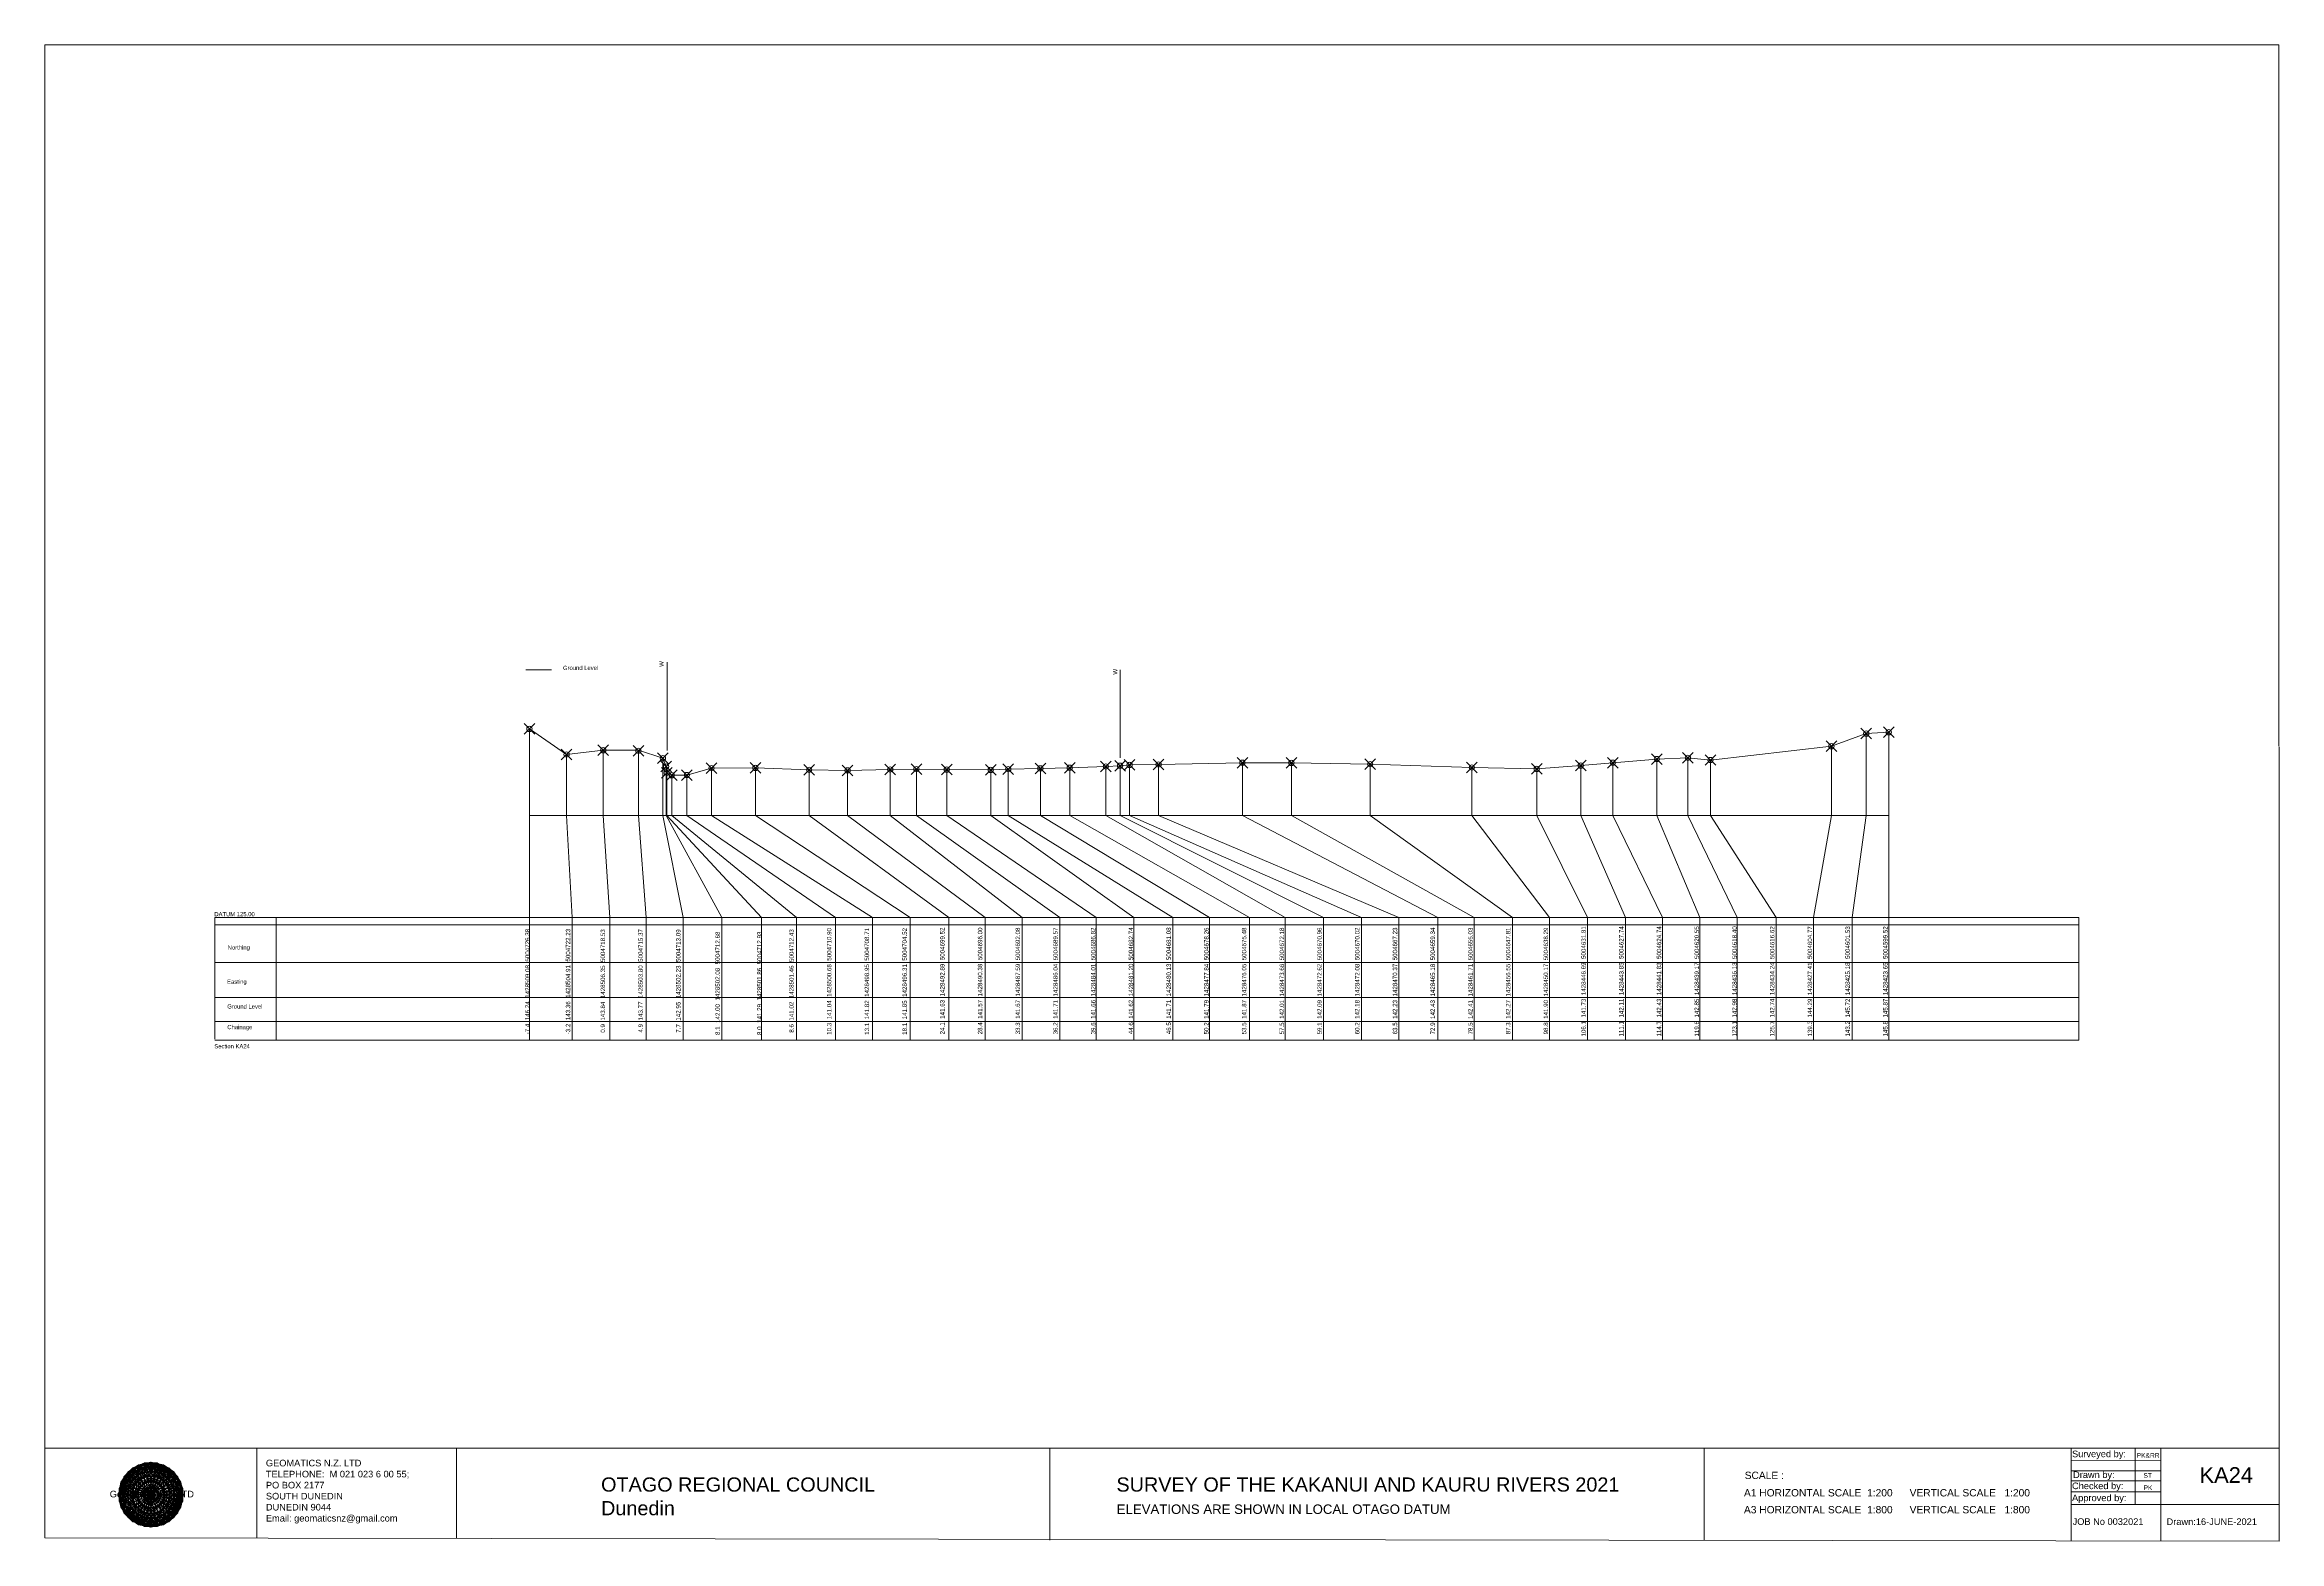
# Model space of a CAD drawing. Header units: millimetres. Extents: x -4102225 to 9709717, y -15023097 to 2258209.
# Drawn here: x -1445260 to -1193483, y 54732 to 223307 of the extents above; entities that cross this region are included whole.
import ezdxf

# ---------------------------------------------------------------- set-up
doc = ezdxf.new("R2010")
doc.units = ezdxf.units.MM
doc.header["$PDMODE"] = 35
doc.header["$PDSIZE"] = 600
doc.layers.get('0').update_dxf_attribs({"lineweight": 0})
doc.layers.add('geo', color=7, linetype='Continuous', lineweight=0)
doc.styles.get("Standard").update_dxf_attribs({"font": 'arial.ttf'})

# ---------------------------------------------------------------- blocks, each defined once
blk = doc.blocks.new('Geomatics_Circle_SPT')
at = {"layer": 'geo', "color": 2, "linetype": 'Continuous', "lineweight": 0}
for p, q in [((0, 25.2), (-25.2, 0)), ((-24.7, 4.9), (-4.9, 24.7)), ((-24.7, -4.9), (4.9, 24.7)), ((-9.7, 23.3), (-23.3, 9.6)), ((9.7, 23.3), (-23.3, -9.7)), ((-21, 14), (-14, 21)), ((-21, -14), (14, 21)), ((0, 0), (-17.8, 17.8)), ((-14, 21), (21, -14)), ((23.3, -9.7), (-9.7, 23.3)), ((-4.9, 24.7), (24.7, -4.9)), ((25.2, 0), (0, 25.2)), ((0, 0), (17.8, 17.8)), ((4.9, 24.7), (24.7, 4.9)), ((23.3, 9.7), (9.7, 23.3)), ((14, 21), (21, 14)), ((17.8, 18.1), (17.8, 18.1)), ((4.9, -24.7), (-24.7, 4.9)), ((-24.7, 0), (0, -24.7)), ((-23.3, 9.7), (9.7, -23.3)), ((14, -21), (-21, 14)), ((0, 0), (-17.8, -17.8)), ((21, 14), (-14, -21)), ((-9.7, -23.3), (23.3, 9.7)), ((24.7, 4.9), (-4.9, -24.7)), ((0, 0), (17.8, -17.8)), ((0, -24.8), (25.2, 0)), ((-4.9, -24.7), (-24.7, -4.9)), ((-23.3, -9.7), (-9.7, -23.3)), ((-14, -21), (-21, -14)), ((24.7, -4.9), (4.9, -24.7)), ((9.7, -23.3), (23.3, -9.7)), ((21, -14), (14, -21)), ((-17.8, -17.8), (-17.8, -17.8)), ((4.9, -24.7), (4.9, -24.7)), ((18.1, -17.8), (18.1, -17.8))]:
    blk.add_line(p, q, dxfattribs=at)
at = {"layer": 'geo', "color": 1, "linetype": 'Continuous', "lineweight": 0}
for p, q in [((-25.2, 0), (9.7, 23.3)), ((-25.2, 0), (-9.6, 23.3)), ((-4.9, 24.8), (-24.7, -4.9)), ((4.9, 24.7), (-24.7, 4.9)), ((14, 21), (-24.7, -4.9)), ((-14, 21), (-24.7, 4.9)), ((-23.3, 9.7), (0, 25.2)), ((-23.3, -9.6), (0, 25.2)), ((-23.3, -9.6), (17.8, 17.8)), ((-23.3, 9.7), (-17.8, 17.9)), ((-23.3, -9.6), (-17.8, 17.9)), ((-23.3, 9.7), (17.8, 17.8)), ((4.9, 24.8), (-21, -14)), ((-4.9, 24.7), (-21, 14)), ((14, 21), (-21, 14)), ((-14, 21), (-21, -14)), ((-17.9, 17.6), (-17.9, 17.6)), ((-17.8, 17.8), (9.7, 23.3)), ((-17.8, 17.8), (-9.6, 23.3)), ((-17.8, -17.8), (9.7, 23.3)), ((-17.8, -17.8), (-9.7, 23.3)), ((-9.7, -23.3), (-17.8, 17.8)), ((-17.8, 17.8), (9.7, -23.3)), ((-17.8, 17.8), (23.3, -9.6)), ((-17.8, 17.8), (23.3, 9.7)), ((4.9, 24.7), (-14, 21)), ((-4.9, 24.7), (-14, -20.9)), ((0, 0), (-14, 21)), ((-14, 21), (-4.9, -24.7)), ((-14, 21), (-14, 21)), ((24.7, -4.9), (-14, 21)), ((21, 14), (-14, 21)), ((-9.8, 23.1), (-9.8, 23.1)), ((-9.7, 23.3), (0, 25.2)), ((-9.7, 23.3), (0, -25.2)), ((-9.7, -23.3), (0, 25.2)), ((-9.6, 23.3), (17.8, -17.8)), ((-9.6, 23.3), (25.2, 0)), ((-9.6, 23.3), (17.8, 17.8)), ((-9.6, -23.3), (17.8, 17.9)), ((0, 0), (-4.9, 24.7)), ((-4.9, 24.7), (-4.9, 24.7)), ((21, -14), (-4.9, 24.7)), ((24.8, 4.9), (-4.9, 24.7)), ((14, 21), (-4.9, 24.7)), ((-0.2, 25.1), (-0.2, 25.1)), ((0, 25.2), (9.7, -23.3)), ((0, 25.2), (23.3, -9.7)), ((0, 25.2), (23.3, 9.7)), ((0, 25.2), (9.7, 23.3)), ((0, 0), (4.9, 24.7)), ((0, -25.2), (9.7, 23.3)), ((0, 0), (14, 21)), ((21, 14), (4.9, 24.8)), ((14, -21), (4.9, 24.7)), ((24.7, -4.9), (4.9, 24.7)), ((4.9, 24.7), (4.9, 24.7)), ((4.9, -24.7), (14, 21)), ((9.4, 23.3), (9.4, 23.3)), ((9.7, 23.3), (17.8, -17.8)), ((9.7, 23.3), (25.2, 0)), ((9.7, 23.3), (17.8, 17.9)), ((17.8, 17.8), (9.7, -23.3)), ((21, -14), (14, 21)), ((24.7, 4.9), (14, 21)), ((14, 21), (14, 21)), ((17.6, 17.9), (17.6, 17.9)), ((17.8, 17.8), (23.3, -9.7)), ((17.8, 17.8), (23.3, 9.7)), ((-25.2, 0), (23.3, 9.7)), ((-25.2, 0), (-23.3, 9.7)), ((-23.3, -9.7), (-25.2, 0)), ((-9.6, -23.3), (-25.2, 0)), ((9.7, -23.3), (-25.2, 0)), ((21, 14), (-24.7, 4.9)), ((-21, 14), (-24.7, -4.9)), ((0, 0), (-24.7, 4.9)), ((-24.7, 4.9), (-21, -14)), ((-24.7, 4.9), (-4.9, -24.7)), ((-24.7, 4.9), (14, -21)), ((-24.7, 4.9), (-24.7, 4.9)), ((0, 0), (-24.7, -4.9)), ((-17.8, -17.8), (-23.3, 9.7)), ((0, -25.2), (-23.3, 9.7)), ((-23.3, 9.7), (17.8, -17.8)), ((-23.3, 9.7), (25.2, 0)), ((-23.3, 9.4), (-23.3, 9.4)), ((-23.3, -9.7), (25.2, 0)), ((0, 0), (-21, 14)), ((-21, 14), (-14, -21)), ((-21, 14), (4.9, -24.7)), ((-21, 14), (-21, 14)), ((24.7, 4.9), (-21, 14)), ((0, 0), (-21, -14)), ((-17.8, -17.8), (23.3, 9.7)), ((-14, -21), (24.7, 4.9)), ((0, 0), (-14, -21)), ((25.2, 0), (-9.6, -23.3)), ((-4.9, -24.7), (21, 14)), ((0, 0), (-4.9, -24.7)), ((0, 0), (21, 14)), ((23.3, 9.7), (0, -25.2)), ((0, 0), (24.8, 4.9)), ((0, 0), (4.9, -24.7)), ((0, 0), (14, -21)), ((0, 0), (21, -14)), ((0, 0), (24.8, -4.9)), ((4.9, -24.7), (24.7, 4.9)), ((25.2, 0), (9.7, -23.3)), ((14, -21), (21, 14)), ((23.3, 9.7), (17.8, -17.8)), ((24.7, -4.9), (21, 14)), ((21, 14), (21, 14)), ((21, -14), (24.7, 4.9)), ((23.1, 9.8), (23.1, 9.8)), ((23.3, 9.7), (25.2, 0)), ((25.2, 0), (23.3, -9.6)), ((24.7, 4.9), (24.7, 4.9)), ((25.1, 0.2), (25.1, 0.2)), ((-25.2, 0), (23.3, -9.7)), ((-25.1, -0.2), (-25.1, -0.2)), ((-24.7, -4.9), (-24.7, -4.9)), ((-24.7, -4.9), (-14, -21)), ((-24.7, -4.9), (4.9, -24.7)), ((-24.7, -4.9), (21, -14)), ((-17.8, -17.8), (-23.3, -9.7)), ((0, -25.2), (-23.3, -9.6)), ((17.8, -17.8), (-23.3, -9.6)), ((-23.1, -9.8), (-23.1, -9.8)), ((-21, -14), (24.7, -4.9)), ((-21, -14), (-21, -14)), ((-21, -14), (-4.9, -24.7)), ((-21, -14), (14, -21)), ((23.3, -9.7), (-17.8, -17.8)), ((-14, -21), (21, -14)), ((-4.9, -24.7), (24.7, -4.9)), ((23.3, -9.6), (0, -25.2)), ((4.9, -24.7), (21, -14)), ((14, -21), (24.7, -4.9)), ((23.3, -9.6), (17.8, -17.8)), ((21, -14), (21, -14)), ((23.3, -9.4), (23.3, -9.4)), ((24.7, -4.9), (24.7, -4.9)), ((-9.6, -23.3), (-17.8, -17.8)), ((9.7, -23.3), (-17.8, -17.8)), ((-17.6, -17.9), (-17.6, -17.9)), ((-14, -21), (-14, -21)), ((-14, -21), (4.9, -24.7)), ((17.8, -17.8), (-9.7, -23.3)), ((0, -25.2), (-9.7, -23.3)), ((-9.4, -23.3), (-9.4, -23.3)), ((-4.9, -24.7), (14, -21)), ((-4.9, -24.7), (-4.9, -24.7)), ((9.7, -23.3), (0, -25.2)), ((0.2, -25.1), (0.2, -25.1)), ((4.9, -24.7), (4.9, -24.7)), ((17.8, -17.8), (9.7, -23.3)), ((9.8, -23.1), (9.8, -23.1)), ((14, -21), (14, -21)), ((17.9, -17.6), (17.9, -17.6))]:
    blk.add_line(p, q, dxfattribs=at)
at = {"layer": 'geo', "color": 114, "linetype": 'Continuous', "lineweight": 0}
for p, q in [((17.9, 17.8), (-25.2, 0)), ((-24.7, 4.9), (14, 21)), ((9.7, 23.3), (-23.3, 9.7)), ((-20.9, 14), (4.9, 24.7)), ((0, 25.2), (-17.8, 17.8)), ((-17.8, 17.8), (0, -25.2)), ((-14, 21), (-4.9, 24.7)), ((4.9, -24.7), (-14, 21)), ((0, 0), (-9.7, 23.3)), ((-4.9, 24.7), (14, -21)), ((17.8, -17.8), (0, 25.2)), ((0, 0), (9.7, 23.3)), ((4.9, 24.7), (21, -14)), ((23.3, -9.7), (9.7, 23.3)), ((14, 21), (24.7, -4.9)), ((25.2, 0), (17.8, 17.8)), ((-24.7, -4.9), (21, 14)), ((-14, -21), (-24.7, 4.9)), ((0, 0), (-23.3, 9.7)), ((-23.3, 9.7), (-9.7, -23.3)), ((0, 0), (-23.3, -9.7)), ((-4.9, -24.7), (-21, 14)), ((24.8, 4.9), (-20.9, -14)), ((0, 0), (-9.7, -23.3)), ((0, 0), (23.3, 9.7)), ((0, 0), (9.7, -23.3)), ((0, 0), (23.3, -9.7)), ((21, 14), (24.7, 4.9)), ((-25.2, 0), (-17.8, -17.8)), ((-21, -14), (-24.7, -4.9)), ((-17.8, -17.8), (25.2, 0)), ((24.8, -4.9), (-14, -21)), ((-9.6, -23.3), (23.3, -9.7)), ((21, -14), (-4.9, -24.8)), ((0, -25.2), (17.9, -17.8)), ((14, -21), (4.9, -24.8))]:
    blk.add_line(p, q, dxfattribs=at)
at = {"layer": 'geo', "color": 250, "linetype": 'Continuous', "lineweight": 0}
for p, q in [((-17.8, 17.8), (17.8, 17.8)), ((-17.8, -17.8), (-17.8, 17.8)), ((-14, 21), (-14, 21)), ((14, 21), (-14, 21)), ((-14, 20.9), (-14, -21)), ((-9.7, 23.3), (9.7, 23.3)), ((-9.7, -23.3), (-9.7, 23.3)), ((-4.9, 24.7), (4.9, 24.7)), ((-4.9, 24.7), (-4.9, -24.7)), ((0, 0), (0, 25.2)), ((4.9, 24.7), (4.9, -24.7)), ((9.7, -23.3), (9.7, 23.3)), ((14, 21), (14, -21)), ((17.8, -17.8), (17.8, 17.8)), ((0, 0), (-25.2, 0)), ((24.7, 4.9), (-24.7, 4.9)), ((-24.7, 4.9), (-24.7, -4.9)), ((-23.3, 9.7), (23.3, 9.7)), ((-23.3, 9.7), (-23.3, 9.7)), ((-23.3, -9.7), (-23.3, 9.7)), ((21, 14), (-21, 14)), ((-21, 14), (-21, -14)), ((0, 0), (0, -25.2)), ((0, 0), (25.2, 0)), ((21, 14), (21, 14)), ((21, -14), (21, 14)), ((23.3, 9.7), (23.3, -9.7)), ((24.7, 4.9), (24.7, 4.9)), ((24.7, -4.9), (24.7, 4.9)), ((-24.7, -4.9), (24.7, -4.9)), ((23.3, -9.7), (-23.3, -9.7)), ((-21, -14), (21, -14)), ((17.8, -17.8), (-17.8, -17.8)), ((-14, -21), (14, -21)), ((9.7, -23.3), (-9.7, -23.3)), ((-4.9, -24.7), (4.9, -24.7))]:
    blk.add_line(p, q, dxfattribs=at)
blk = doc.blocks.new('GeomaticsNZ TITLE BLOCK')
at = {"color": 7, "linetype": 'Continuous', "lineweight": 0}
for p, q in [((0, 94.9), (0, 1579.2)), ((0, 1579.2), (2363.4, 1579.2)), ((2363.4, 1579.2), (2364, 94.9)), ((2364, 94.9), (0, 94.9)), ((0, 94.9), (0, 0)), ((15.9, 94.9), (2364, 94.9)), ((224.3, 95.2), (224.3, -0.3)), ((2364, 94.9), (382.6, 94.9)), ((435.8, 95.2), (435.8, -0.7)), ((1063.4, 94.9), (1063.4, -2.4)), ((1755.4, 94.9), (1755.4, -2.6)), ((2143.9, 94.9), (2143.7, -3)), ((2211.5, 94.9), (2211.5, 36.1)), ((2238.6, 94.8), (2238.6, -3.2)), ((2364, -3.5), (2364, 94.9)), ((2143.9, 81.9), (2238.6, 81.7)), ((2143.9, 71), (2238.6, 71)), ((2143.6, 60.4), (2238.6, 60.4)), ((2143.8, 48.6), (2238.6, 48.6)), ((2143.8, 35.4), (2364, 35.3)), ((0, 0), (2364, -3.5))]:
    blk.add_line(p, q, dxfattribs=at)
at = {"color": 7, "linetype": 'Continuous', "lineweight": 0, "xscale": 1.36, "yscale": 1.36, "zscale": 1.36}
blk.add_blockref('Geomatics_Circle_SPT', (112.4, 45.7), dxfattribs=at)
at = {"color": 7, "linetype": 'Continuous', "lineweight": 0}
for s, p in [('PK&RR', (2213.2, 84.8)), ('ST', (2220.3, 63.6)), ('PK', (2220.4, 50.6))]:
    blk.add_text(s, height=5, dxfattribs=at).set_placement(p)
at = {"color": 7, "linetype": 'Continuous', "lineweight": 0, "attachment_point": 1}
for s, width, heights, insert, char_height in [('{\\C256;GEOMATICS N.Z. LTD                   \\PTELEPHONE:  M 021 023 6 00 55;\\PPO BOX 2177\\PSOUTH DUNEDIN\\PDUNEDIN 9044\\PEmail: geomaticsnz@gmail.com}', 3535.727, [94.7], (234, 82.7), 7), ('{\\C256;Surveyed by:}', 3535.727, [0], (2144.7, 92.4), 7), ('{\\C256;Geomatics N.Z. LTD                   }', 125.079, [15.8], (68.8, 49.9), 7), ('{\\C256;OTAGO REGIONAL COUNCIL\\PDunedin}', 3535.727, [0], (588.6, 64), 15), ('{\\C256;SURVEY OF THE KAKANUI AND KAURU RIVERS 2021}', 3535.727, [0], (1133.8, 64), 15), ('{\\C256;Checked by:}', 3535.727, [0], (2144.7, 58.6), 7), ('{\\C256;Drawn by:}', 3535.727, [0], (2145.8, 70.4), 7), ('{\\C256;ELEVATIONS ARE SHOWN IN LOCAL OTAGO DATUM}', 3535.727, [0], (1134.1, 35.4), 10), ('{\\C256;Approved by:}', 3535.727, [0], (2144.7, 45.9), 7), ('{\\C256;JOB No 0032021}', 3535.727, [0], (2145.3, 20.8), 7), ('{\\C256;Drawn:16-JUNE-2021}', 3535.727, [0], (2244.7, 20.7), 7)]:
    blk.add_mtext_dynamic_manual_height_columns(s, width=width, gutter_width=159, heights=heights, dxfattribs=dict(at, insert=insert, char_height=char_height))

msp = doc.modelspace()

# ---------------------------------------------------------------- linework, layer by layer
at = {"color": 7, "lineweight": 0}
for p, q in [((-1375110.927, 143812.207), (-1375110.927, 153765.98)), ((-1324098.706, 142979.801), (-1324098.706, 152892.631)), ((-1390651.977, 146236), (-1390651.977, 111175.74)), ((-1382325.644, 143836), (-1382325.644, 136475.241)), ((-1378363.776, 143766), (-1378363.776, 136475.241)), ((-1243948.114, 144286), (-1243948.114, 136475.241)), ((-1240014.86, 145716), (-1240014.86, 136475.241)), ((-1237491.521, 145866), (-1237491.521, 111175.74)), ((-1237491.521, 145866), (-1237491.521, 141085.213)), ((-1375253.569, 141996), (-1375253.569, 136475.241)), ((-1375171.167, 141292.911), (-1375171.167, 136475.241)), ((-1374614.17, 141016), (-1374614.17, 136475.241)), ((-1372913.322, 141036), (-1372913.322, 136475.241)), ((-1370127.885, 141816), (-1370127.885, 136475.241)), ((-1365180.204, 141846), (-1365180.204, 136475.241)), ((-1359122.449, 141626), (-1359122.449, 136475.241)), ((-1354799.936, 141566), (-1354799.936, 136475.241)), ((-1349988.974, 141666), (-1349988.974, 136475.241)), ((-1347042.558, 141706), (-1347042.558, 136475.241)), ((-1343626.408, 141656), (-1343626.408, 136475.241)), ((-1338672.37, 141616), (-1338672.37, 136475.241)), ((-1336698.31, 141706), (-1336698.31, 136475.241)), ((-1333076.338, 141786), (-1333076.338, 136475.241)), ((-1329771.909, 141866), (-1329771.909, 136475.241)), ((-1325698.178, 142006), (-1325698.178, 136475.241)), ((-1324102.638, 142086), (-1324102.638, 136475.241)), ((-1323022.739, 142176), (-1323022.739, 136475.241)), ((-1319755.711, 142226), (-1319755.711, 136475.241)), ((-1310314.033, 142426), (-1310314.033, 136475.241)), ((-1304795.44, 142406), (-1304795.44, 136475.241)), ((-1295921.757, 142266), (-1295921.757, 136475.241)), ((-1284463.353, 141896), (-1284463.353, 136475.241)), ((-1277152.434, 141726), (-1277152.434, 136475.241)), ((-1272189.774, 142106), (-1272189.774, 136475.241)), ((-1268573.171, 142426), (-1268573.171, 136475.241)), ((-1263612.807, 142846), (-1263612.807, 136475.241)), ((-1260117.836, 142976), (-1260117.836, 136475.241)), ((-1257575.89, 142736), (-1257575.89, 136475.241)), ((-1375595.774, 136475.241), (-1390651.977, 136475.241)), ((-1390651.977, 136475.241), (-1237491.521, 136475.241)), ((-1382325.644, 136475.241), (-1381582.663, 125000)), ((-1378363.776, 136475.241), (-1377503.052, 125000)), ((-1375253.569, 136475.241), (-1368979.644, 125000)), ((-1375171.167, 136475.241), (-1364486.275, 125000)), ((-1374614.17, 136475.241), (-1360547.645, 125000)), ((-1372913.322, 136475.241), (-1356165.236, 125000)), ((-1370127.885, 136475.241), (-1352004.727, 125000)), ((-1365180.204, 136475.241), (-1347733.258, 125000)), ((-1359122.449, 136475.241), (-1343406.309, 125000)), ((-1354799.936, 136475.241), (-1339298.46, 125000)), ((-1349988.974, 136475.241), (-1335112.471, 125000)), ((-1347042.558, 136475.241), (-1330888.334, 125000)), ((-1343626.408, 136475.241), (-1326789.401, 125000)), ((-1338672.37, 136475.241), (-1322537.71, 125000)), ((-1336698.31, 136475.241), (-1318145.931, 125000)), ((-1333076.338, 136475.241), (-1314005.781, 125000)), ((-1329771.909, 136475.241), (-1309513.449, 125000)), ((-1325698.178, 136475.241), (-1305483.181, 125000)), ((-1324102.638, 136475.241), (-1301180.199, 125000)), ((-1323022.739, 136475.241), (-1296901.266, 125000)), ((-1319755.711, 136475.241), (-1292673.874, 125000)), ((-1310314.033, 136475.241), (-1288296.856, 125000)), ((-1304795.44, 136475.241), (-1284195.974, 125000)), ((-1295921.757, 136475.241), (-1279893.406, 125000)), ((-1284463.353, 136475.241), (-1275698.045, 125000)), ((-1277152.434, 136475.241), (-1271448.428, 125000)), ((-1272189.774, 136475.241), (-1267146.669, 125000)), ((-1268573.171, 136475.241), (-1262975.255, 125000)), ((-1263612.807, 136475.241), (-1258777.78, 125000)), ((-1260117.836, 136475.241), (-1254554.224, 125000)), ((-1257575.89, 136475.241), (-1250174.241, 125000)), ((-1243948.114, 136475.241), (-1245950.684, 125000)), ((-1240014.86, 136475.241), (-1241599.001, 125000)), ((-1426080.201, 125000), (-1216071.184, 125000)), ((-1426080.201, 125000), (-1426080.201, 124453.037)), ((-1426080.201, 124153.568), (-1216071.184, 124153.568)), ((-1419177.859, 125000), (-1419177.859, 111175.74)), ((-1385832.28, 111179.017), (-1385832.28, 125000)), ((-1381582.663, 111179.017), (-1381582.663, 125000)), ((-1377503.052, 111179.017), (-1377503.052, 125000)), ((-1373306.572, 111179.017), (-1373306.572, 125000)), ((-1368979.644, 111179.017), (-1368979.644, 125000)), ((-1364486.275, 111179.017), (-1364486.275, 125000)), ((-1360547.645, 111179.017), (-1360547.645, 125000)), ((-1356165.236, 111179.017), (-1356165.236, 125000)), ((-1352004.727, 111179.017), (-1352004.727, 125000)), ((-1347733.258, 111179.017), (-1347733.258, 125000)), ((-1343406.309, 111179.017), (-1343406.309, 125000)), ((-1339298.46, 111179.017), (-1339298.46, 125000)), ((-1335112.471, 111179.017), (-1335112.471, 125000)), ((-1330888.334, 111179.017), (-1330888.334, 125000)), ((-1326789.401, 111179.017), (-1326789.401, 125000)), ((-1322537.71, 111179.017), (-1322537.71, 125000)), ((-1318145.931, 111179.017), (-1318145.931, 125000)), ((-1314005.781, 111179.017), (-1314005.781, 125000)), ((-1309513.449, 111179.017), (-1309513.449, 125000)), ((-1305483.181, 111179.017), (-1305483.181, 125000)), ((-1301180.199, 111179.017), (-1301180.199, 125000)), ((-1296901.266, 111179.017), (-1296901.266, 125000)), ((-1292673.874, 111179.017), (-1292673.874, 125000)), ((-1288296.856, 111179.017), (-1288296.856, 125000)), ((-1284195.974, 111179.017), (-1284195.974, 125000)), ((-1279893.406, 111179.017), (-1279893.406, 125000)), ((-1275698.045, 111179.017), (-1275698.045, 125000)), ((-1271448.428, 111179.017), (-1271448.428, 125000)), ((-1267146.669, 111179.017), (-1267146.669, 125000)), ((-1262975.255, 111179.017), (-1262975.255, 125000)), ((-1258777.78, 111179.017), (-1258777.78, 125000)), ((-1254554.224, 111179.017), (-1254554.224, 125000)), ((-1250174.241, 111179.017), (-1250174.241, 125000)), ((-1245950.684, 111179.017), (-1245950.684, 125000)), ((-1241599.001, 111179.017), (-1241599.001, 125000)), ((-1216071.184, 125000), (-1216071.184, 111175.74)), ((-1426080.201, 119943.65), (-1216071.184, 119943.65)), ((-1426080.201, 115970.333), (-1216071.184, 115970.333)), ((-1426080.201, 113264.579), (-1216071.184, 113264.579)), ((-1426080.201, 111175.74), (-1216071.184, 111175.74))]:
    msp.add_line(p, q, dxfattribs=at)
at = {"color": 1}
msp.add_line((-1391052.798, 152877.349), (-1388146.068, 152877.349), dxfattribs=at)
at = {"color": 7, "lineweight": 0, "transparency": 33554687}
msp.add_line((-1426080.201, 124453.037), (-1426080.201, 111302.518), dxfattribs=at)
at = {"color": 1}
msp.add_lwpolyline([(-1390651.977, 146236), (-1386459.185, 143356), (-1382325.644, 143836), (-1378363.776, 143836), (-1375595.774, 142946), (-1375253.569, 141996), (-1375171.167, 141292.911), (-1374614.17, 141016), (-1372913.322, 141036), (-1370127.885, 141816), (-1365180.204, 141846), (-1359122.449, 141626), (-1354799.936, 141566), (-1349988.974, 141666), (-1347042.558, 141706), (-1343626.408, 141656), (-1338672.37, 141616), (-1336698.31, 141706), (-1333076.338, 141786), (-1329771.909, 141866), (-1325698.178, 142006), (-1324102.638, 142086), (-1323022.739, 142176), (-1319755.711, 142226), (-1310314.033, 142426), (-1304795.44, 142406), (-1295921.757, 142266), (-1284463.353, 141896), (-1277152.434, 141726), (-1272189.774, 142106), (-1268573.171, 142426), (-1263612.807, 142846), (-1260117.836, 142976), (-1257575.89, 142736), (-1243948.114, 144286), (-1240014.86, 145716), (-1237491.521, 145866)], dxfattribs=at)
for points in [[(-1386459.185, 143356), (-1386459.185, 136475.241), (-1385832.28, 125000)], [(-1375595.774, 142946), (-1375595.774, 136475.241), (-1373306.572, 125000), (-1373306.572, 111179.017)]]:
    msp.add_lwpolyline(points)
at = {"color": 7}
for p in [(-1390651.977, 146236), (-1240014.86, 145716), (-1237491.521, 145866), (-1386459.185, 143356), (-1382325.644, 143836), (-1378363.776, 143766), (-1375595.774, 142946), (-1260117.836, 142976), (-1243948.114, 144286), (-1375253.569, 141996), (-1375171.167, 141292.911), (-1374614.17, 141016), (-1372913.322, 141036), (-1370127.885, 141816), (-1365180.204, 141846), (-1359122.449, 141626), (-1354799.936, 141566), (-1349988.974, 141666), (-1347042.558, 141706), (-1343626.408, 141656), (-1338672.37, 141616), (-1336698.31, 141706), (-1333076.338, 141786), (-1329771.909, 141866), (-1325698.178, 142006), (-1324102.638, 142086), (-1323022.739, 142176), (-1319755.711, 142226), (-1310314.033, 142426), (-1304795.44, 142406), (-1295921.757, 142266), (-1284463.353, 141896), (-1277152.434, 141726), (-1272189.774, 142106), (-1268573.171, 142426), (-1263612.807, 142846), (-1257575.89, 142736)]:
    msp.add_point(p, dxfattribs=at)

# ---------------------------------------------------------------- block references
at = {"color": 7, "lineweight": 0, "xscale": 106.5053773992074, "yscale": 106.5053773992074, "zscale": 106.5053773992074}
msp.add_blockref('GeomaticsNZ TITLE BLOCK', (-1445260.136, 55109.504), dxfattribs=at)

# ---------------------------------------------------------------- texts
at = {"color": 7, "lineweight": 0, "transparency": 33554687}
for s, height, p in [('Ground Level', 473.07414, (-1386860.467, 152877.349)), ('DATUM 125.00', 473.07414, (-1426147.138, 125135.982)), ('Northing', 473.0741, (-1424636.134, 121387.343)), ('Easting', 473.0741, (-1424705.018, 117527.941)), ('Ground Level', 473.07414, (-1424687.915, 114738.63)), ('Chainage', 473.0741, (-1424685.656, 112414.494)), ('Section KA24', 473.07414, (-1426147.149, 110257.825))]:
    msp.add_text(s, height=height, dxfattribs=at).set_placement(p)
at = {"color": 7}
for s, p in [('  -7.4  146.24  1428509.08  5004726.38', (-1390621.263, 111444.7)), ('  -3.2  143.36  1428504.91  5004722.23', (-1386042.439, 111444.7)), ('   0.9  143.84  1428506.35  5004718.53', (-1382121.133, 111437.879)), ('   4.9  143.77  1428503.80  5004715.37', (-1377871.067, 111458.002)), ('   7.7  142.95  1428502.23  5004713.09', (-1373621.002, 111433.786)), ('   8.1  142.00  1428502.08  5004712.68', (-1369192.09, 111175.74)), ('   8.0  141.29  1428501.86  5004712.93', (-1364486.275, 111179.017)), ('   8.6  141.02  1428501.46  5004712.43', (-1360871.147, 111438.561)), ('  10.3  141.04  1428500.68  5004710.90', (-1356621.082, 111390.812)), ('  13.1  141.82  1428498.95  5004708.71', (-1352371.016, 111390.812)), ('  18.1  141.85  1428496.31  5004704.52', (-1348120.951, 111390.812)), ('  24.1  141.63  1428492.89  5004699.52', (-1343870.886, 111446.406)), ('  28.4  141.57  1428490.38  5004696.00', (-1339620.82, 111446.406)), ('  33.3  141.67  1428487.59  5004692.08', (-1335370.755, 111437.538)), ('  36.2  141.71  1428486.04  5004689.57', (-1331120.69, 111437.538)), ('  39.6  141.66  1428484.01  5004686.82', (-1326870.625, 111437.538)), ('  44.6  141.62  1428481.20  5004682.74', (-1322620.559, 111458.002)), ('  46.5  141.71  1428480.13  5004681.08', (-1318370.835, 111458.002)), ('  50.2  141.79  1428477.84  5004678.26', (-1314120.77, 111437.879)), ('  53.5  141.87  1428476.05  5004675.48', (-1309871.045, 111437.879)), ('  57.5  142.01  1428473.66  5004672.18', (-1305620.98, 111437.879)), ('  59.1  142.09  1428472.62  5004670.96', (-1301370.915, 111437.879)), ('  60.2  142.18  1428472.08  5004670.02', (-1297121.191, 111440.608)), ('  63.5  142.23  1428470.37  5004667.23', (-1292871.466, 111440.608)), ('  72.9  142.43  1428465.18  5004659.34', (-1288621.401, 111433.786)), ('  78.5  142.41  1428461.71  5004655.03', (-1284371.336, 111433.786)), ('  87.3  142.27  1428456.55  5004647.81', (-1280121.27, 111438.561)), ('  98.8  141.90  1428450.17  5004638.29', (-1275871.205, 111437.879)), (' 106.1  141.73  1428446.69  5004631.81', (-1271621.14, 111390.812)), (' 111.1  142.11  1428443.85  5004627.74', (-1267371.074, 111390.812)), (' 114.7  142.43  1428441.83  5004624.74', (-1263121.009, 111390.812)), (' 119.6  142.85  1428439.17  5004620.55', (-1258870.944, 111390.812)), (' 123.1  142.98  1428436.13  5004618.40', (-1254620.879, 111390.812)), (' 125.7  142.74  1428434.24  5004616.62', (-1250370.813, 111390.812)), (' 139.3  144.29  1428427.41  5004604.77', (-1246120.748, 111390.812)), (' 143.2  145.72  1428425.18  5004601.53', (-1241870.683, 111390.812)), (' 145.8  145.87  1428423.65  5004599.52', (-1237620.617, 111390.812))]:
    msp.add_text(s, height=500, rotation=90, dxfattribs=at).set_placement(p)
at = {"color": 7, "lineweight": 0}
for s, height, p in [('KA24', 1764.8028, (-1202472.308, 61316.785)), ('A1 HORIZONTAL SCALE  1:200      VERTICAL SCALE   1:200 ', 823.57462, (-1253800.447, 59786.6)), ('SCALE :  ', 823.5746, (-1253718.476, 61747.454)), ('A3 HORIZONTAL SCALE  1:800      VERTICAL SCALE   1:800', 823.57462, (-1253800.447, 57883.344))]:
    msp.add_text(s, height=height, dxfattribs=at).set_placement(p)
at = {"color": 7, "lineweight": 0, "char_height": 500, "attachment_point": 1, "rotation": 90}
for insert in [(-1376023.356, 153224.143), (-1324886.492, 152350.795)]:
    msp.add_mtext_dynamic_manual_height_columns('W', width=4277.92851, gutter_width=12.5, heights=[0], dxfattribs=dict(at, insert=insert))

doc.saveas('drawing.dxf')
